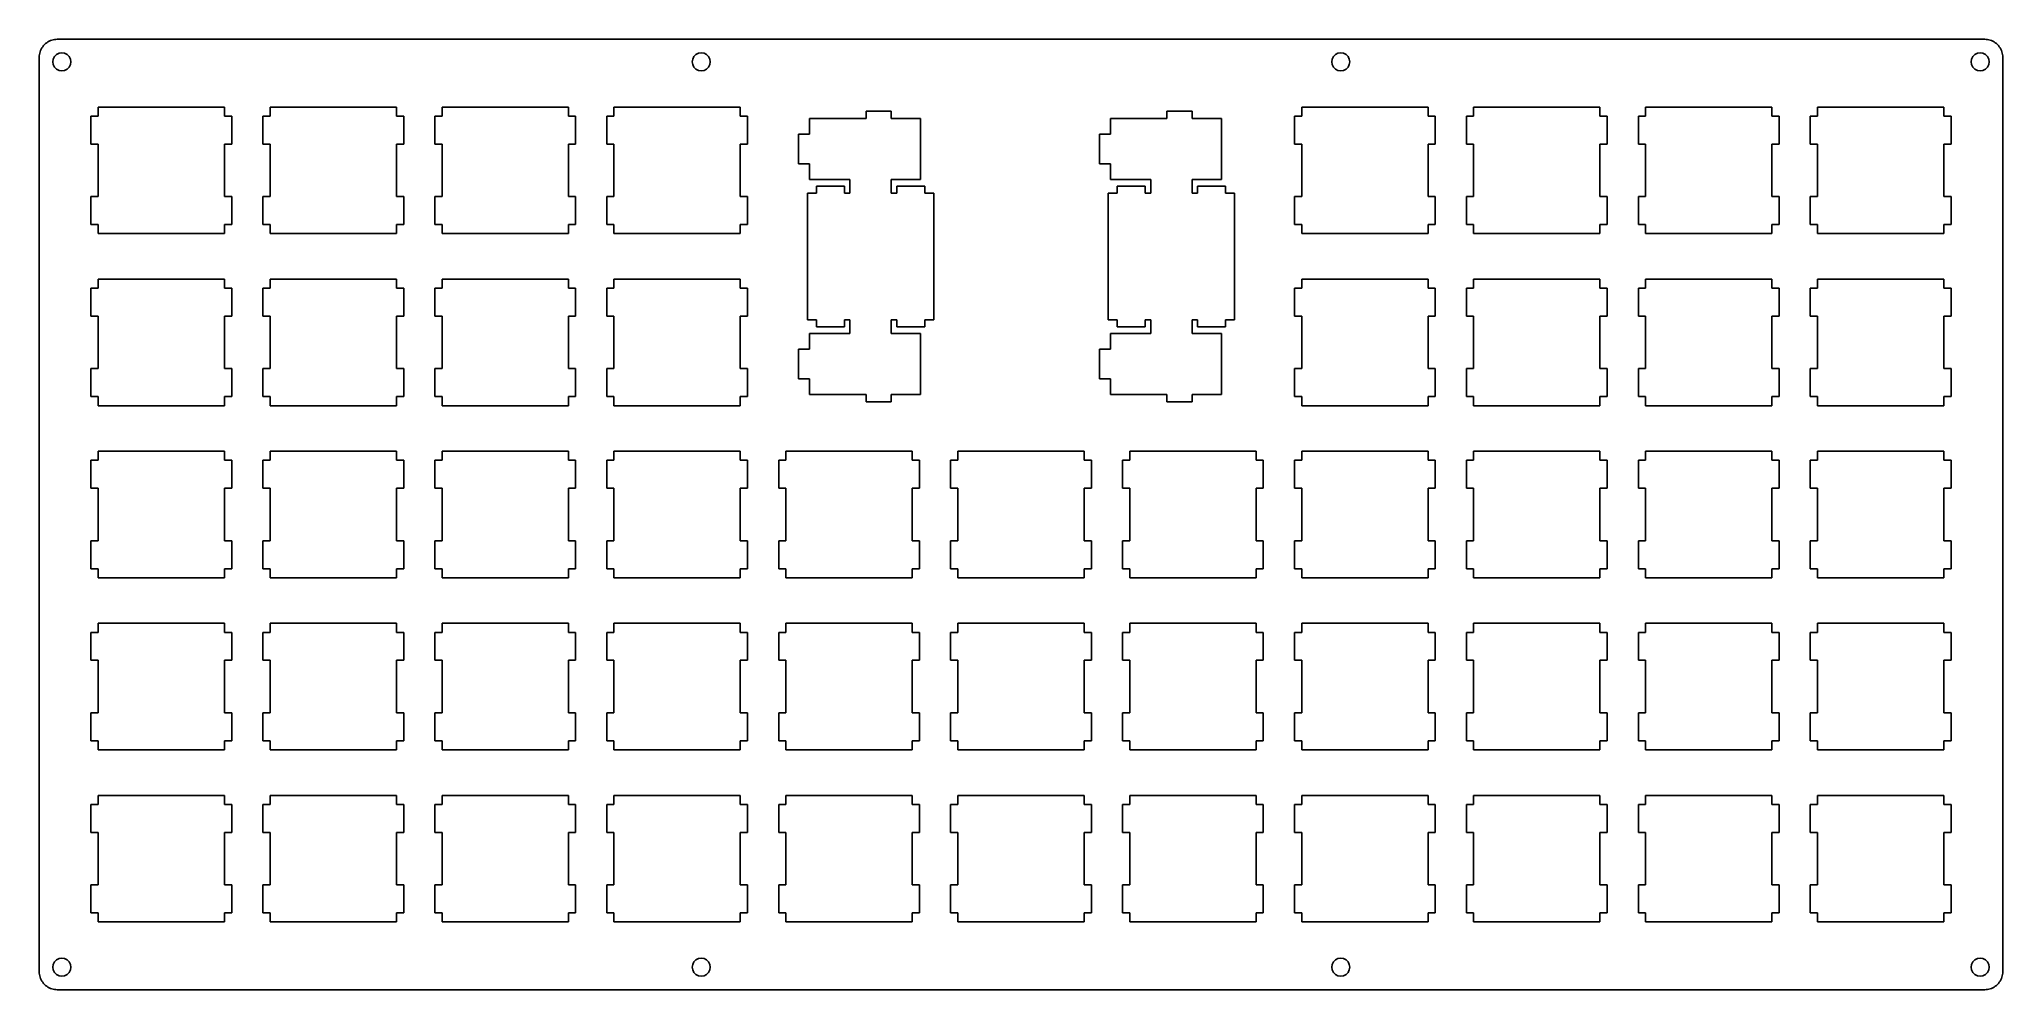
# Model space of a CAD drawing. Extents: x 0 to 218, y 0 to 105.
import ezdxf

# ---------------------------------------------------------------- set-up
doc = ezdxf.new("R2010")
doc.units = 0
doc.layers.get('0').update_dxf_attribs({"linetype": 'CONTINUOUS'})

msp = doc.modelspace()

# ---------------------------------------------------------------- linework, layer by layer
at = {"color": 0}
for p, q in [((0.31282, 104.293), (0.38999, 104.43)), ((0.38999, 104.43), (0.4768, 104.562)), ((0.4768, 104.562), (0.57464, 104.684)), ((0.57464, 104.684), (0.68075, 104.8)), ((0.68075, 104.8), (0.79651, 104.906)), ((0.79651, 104.906), (0.91915, 105.004)), ((0.91915, 105.004), (1.05006, 105.091)), ((1.05006, 105.091), (1.18787, 105.168)), ((1.18787, 105.168), (1.32981, 105.233)), ((1.32981, 105.233), (1.47588, 105.288)), ((1.47588, 105.288), (1.62884, 105.33)), ((1.62884, 105.33), (1.7818, 105.361)), ((1.7818, 105.361), (1.9389, 105.379)), ((1.9389, 105.379), (2.096, 105.385)), ((2.096, 105.385), (215.646, 105.385)), ((215.646, 105.385), (215.802, 105.379)), ((215.802, 105.379), (215.958, 105.361)), ((215.958, 105.361), (216.112, 105.33)), ((216.112, 105.33), (216.264, 105.288)), ((216.264, 105.288), (216.411, 105.233)), ((216.411, 105.233), (216.553, 105.168)), ((216.553, 105.168), (216.691, 105.091)), ((216.691, 105.091), (216.822, 105.004)), ((216.822, 105.004), (216.945, 104.906)), ((216.945, 104.906), (217.06, 104.8)), ((217.06, 104.8), (217.166, 104.684)), ((217.166, 104.684), (217.264, 104.562)), ((217.264, 104.562), (217.351, 104.43)), ((217.351, 104.43), (217.428, 104.293)), ((0.09508, 103.385), (0.10197, 103.542)), ((0.09508, 2.13458), (0.09508, 103.385)), ((0.10197, 103.542), (0.11989, 103.699)), ((0.11989, 103.699), (0.15021, 103.852)), ((0.15021, 103.852), (0.19293, 104.005)), ((0.19293, 104.005), (0.24805, 104.151)), ((0.24805, 104.151), (0.31282, 104.293)), ((1.644, 103.195), (1.59439, 102.886)), ((1.59439, 102.886), (1.644, 102.576)), ((1.78594, 103.473), (1.644, 103.195)), ((1.644, 102.576), (1.78594, 102.299)), ((2.0078, 103.695), (1.78594, 103.473)), ((1.78594, 102.299), (2.0078, 102.076)), ((2.28617, 103.837), (2.0078, 103.695)), ((2.59485, 103.885), (2.28617, 103.837)), ((2.90491, 103.837), (2.59485, 103.885)), ((3.18189, 103.695), (2.90491, 103.837)), ((3.40513, 103.473), (3.18189, 103.695)), ((3.18189, 102.076), (3.40513, 102.299)), ((3.54707, 103.195), (3.40513, 103.473)), ((3.40513, 102.299), (3.54707, 102.576)), ((3.5953, 102.886), (3.54707, 103.195)), ((3.54707, 102.576), (3.5953, 102.886)), ((72.4944, 103.195), (72.4447, 102.886)), ((72.4447, 102.886), (72.4944, 102.576)), ((72.6362, 103.473), (72.4944, 103.195)), ((72.4944, 102.576), (72.6362, 102.299)), ((72.8567, 103.695), (72.6362, 103.473)), ((72.6362, 102.299), (72.8567, 102.076)), ((73.1365, 103.837), (72.8567, 103.695)), ((73.4452, 103.885), (73.1365, 103.837)), ((73.7538, 103.837), (73.4452, 103.885)), ((74.0336, 103.695), (73.7538, 103.837)), ((74.2541, 103.473), (74.0336, 103.695)), ((74.0336, 102.076), (74.2541, 102.299)), ((74.3962, 103.195), (74.2541, 103.473)), ((74.2541, 102.299), (74.3962, 102.576)), ((74.4456, 102.886), (74.3962, 103.195)), ((74.3962, 102.576), (74.4456, 102.886)), ((143.345, 103.195), (143.295, 102.886)), ((143.295, 102.886), (143.345, 102.576)), ((143.487, 103.473), (143.345, 103.195)), ((143.345, 102.576), (143.487, 102.299)), ((143.707, 103.695), (143.487, 103.473)), ((143.487, 102.299), (143.707, 102.076)), ((143.987, 103.837), (143.707, 103.695)), ((144.296, 103.885), (143.987, 103.837)), ((144.604, 103.837), (144.296, 103.885)), ((144.883, 103.695), (144.604, 103.837)), ((145.105, 103.473), (144.883, 103.695)), ((144.883, 102.076), (145.105, 102.299)), ((145.247, 103.195), (145.105, 103.473)), ((145.105, 102.299), (145.247, 102.576)), ((145.295, 102.886), (145.247, 103.195)), ((145.247, 102.576), (145.295, 102.886)), ((214.194, 103.195), (214.147, 102.886)), ((214.147, 102.886), (214.194, 102.576)), ((214.336, 103.473), (214.194, 103.195)), ((214.194, 102.576), (214.336, 102.299)), ((214.559, 103.695), (214.336, 103.473)), ((214.336, 102.299), (214.559, 102.076)), ((214.836, 103.837), (214.559, 103.695)), ((215.146, 103.885), (214.836, 103.837)), ((215.455, 103.837), (215.146, 103.885)), ((215.733, 103.695), (215.455, 103.837)), ((215.955, 103.473), (215.733, 103.695)), ((215.733, 102.076), (215.955, 102.299)), ((216.097, 103.195), (215.955, 103.473)), ((215.955, 102.299), (216.097, 102.576)), ((216.147, 102.886), (216.097, 103.195)), ((216.097, 102.576), (216.147, 102.886)), ((217.428, 104.293), (217.493, 104.151)), ((217.493, 104.151), (217.548, 104.005)), ((217.548, 104.005), (217.591, 103.852)), ((217.591, 103.852), (217.621, 103.699)), ((217.621, 103.699), (217.639, 103.542)), ((217.639, 103.542), (217.646, 103.385)), ((217.646, 103.385), (217.646, 2.13458)), ((2.0078, 102.076), (2.28617, 101.933)), ((2.28617, 101.933), (2.59485, 101.885)), ((2.59485, 101.885), (2.90491, 101.933)), ((2.90491, 101.933), (3.18189, 102.076)), ((72.8567, 102.076), (73.1365, 101.933)), ((73.1365, 101.933), (73.4452, 101.885)), ((73.4452, 101.885), (73.7538, 101.933)), ((73.7538, 101.933), (74.0336, 102.076)), ((143.707, 102.076), (143.987, 101.933)), ((143.987, 101.933), (144.296, 101.885)), ((144.296, 101.885), (144.604, 101.933)), ((144.604, 101.933), (144.883, 102.076)), ((214.559, 102.076), (214.836, 101.933)), ((214.836, 101.933), (215.146, 101.885)), ((215.146, 101.885), (215.455, 101.933)), ((215.455, 101.933), (215.733, 102.076)), ((6.62009, 96.8608), (5.81946, 96.8608)), ((5.81946, 96.8608), (5.81946, 93.7602)), ((6.62009, 97.8613), (6.62009, 96.8608)), ((20.621, 97.8613), (6.62009, 97.8613)), ((20.621, 96.8608), (20.621, 97.8613)), ((21.4202, 96.8608), (20.621, 96.8608)), ((21.4202, 93.7602), (21.4202, 96.8608)), ((25.6701, 96.8608), (24.8708, 96.8608)), ((24.8708, 96.8608), (24.8708, 93.7602)), ((25.6701, 97.8613), (25.6701, 96.8608)), ((39.6709, 97.8613), (25.6701, 97.8613)), ((39.6709, 96.8608), (39.6709, 97.8613)), ((40.4703, 96.8608), (39.6709, 96.8608)), ((40.4703, 93.7602), (40.4703, 96.8608)), ((44.7202, 96.8608), (43.9208, 96.8608)), ((43.9208, 96.8608), (43.9208, 93.7602)), ((44.7202, 97.8613), (44.7202, 96.8608)), ((58.7209, 97.8613), (44.7202, 97.8613)), ((58.7209, 96.8608), (58.7209, 97.8613)), ((59.5203, 96.8608), (58.7209, 96.8608)), ((59.5203, 93.7602), (59.5203, 96.8608)), ((63.7702, 96.8608), (62.9708, 96.8608)), ((62.9708, 96.8608), (62.9708, 93.7602)), ((63.7702, 97.8613), (63.7702, 96.8608)), ((77.7709, 97.8613), (63.7702, 97.8613)), ((77.7709, 96.8608), (77.7709, 97.8613)), ((78.5703, 96.8608), (77.7709, 96.8608)), ((78.5703, 93.7602), (78.5703, 96.8608)), ((91.7014, 96.6114), (85.4315, 96.6114)), ((85.4315, 96.6114), (85.4315, 94.8863)), ((91.7014, 97.4355), (91.7014, 96.6114)), ((94.5018, 97.4355), (91.7014, 97.4355)), ((94.5018, 96.6114), (94.5018, 97.4355)), ((97.7318, 96.6114), (94.5018, 96.6114)), ((97.7318, 89.8606), (97.7318, 96.6114)), ((125.039, 96.6114), (118.769, 96.6114)), ((118.769, 96.6114), (118.769, 94.8863)), ((125.039, 97.4355), (125.039, 96.6114)), ((127.838, 97.4355), (125.039, 97.4355)), ((127.838, 96.6114), (127.838, 97.4355)), ((131.068, 96.6114), (127.838, 96.6114)), ((131.068, 89.8606), (131.068, 96.6114)), ((139.97, 96.8608), (139.171, 96.8608)), ((139.171, 96.8608), (139.171, 93.7602)), ((139.97, 97.8613), (139.97, 96.8608)), ((153.971, 97.8613), (139.97, 97.8613)), ((153.971, 96.8608), (153.971, 97.8613)), ((154.77, 96.8608), (153.971, 96.8608)), ((154.77, 93.7602), (154.77, 96.8608)), ((159.02, 96.8608), (158.221, 96.8608)), ((158.221, 96.8608), (158.221, 93.7602)), ((159.02, 97.8613), (159.02, 96.8608)), ((173.021, 97.8613), (159.02, 97.8613)), ((173.021, 96.8608), (173.021, 97.8613)), ((173.82, 96.8608), (173.021, 96.8608)), ((173.82, 93.7602), (173.82, 96.8608)), ((178.07, 96.8608), (177.271, 96.8608)), ((177.271, 96.8608), (177.271, 93.7602)), ((178.07, 97.8613), (178.07, 96.8608)), ((192.071, 97.8613), (178.07, 97.8613)), ((192.071, 96.8608), (192.071, 97.8613)), ((192.87, 96.8608), (192.071, 96.8608)), ((192.87, 93.7602), (192.87, 96.8608)), ((197.12, 96.8608), (196.321, 96.8608)), ((196.321, 96.8608), (196.321, 93.7602)), ((197.12, 97.8613), (197.12, 96.8608)), ((211.121, 97.8613), (197.12, 97.8613)), ((211.121, 96.8608), (211.121, 97.8613)), ((211.92, 96.8608), (211.121, 96.8608)), ((211.92, 93.7602), (211.92, 96.8608)), ((5.81946, 93.7602), (6.62009, 93.7602)), ((6.62009, 93.7602), (6.62009, 87.9616)), ((20.621, 87.9616), (20.621, 93.7602)), ((20.621, 93.7602), (21.4202, 93.7602)), ((24.8708, 93.7602), (25.6701, 93.7602)), ((25.6701, 93.7602), (25.6701, 87.9616)), ((39.6709, 87.9616), (39.6709, 93.7602)), ((39.6709, 93.7602), (40.4703, 93.7602)), ((43.9208, 93.7602), (44.7202, 93.7602)), ((44.7202, 93.7602), (44.7202, 87.9616)), ((58.7209, 87.9616), (58.7209, 93.7602)), ((58.7209, 93.7602), (59.5203, 93.7602)), ((62.9708, 93.7602), (63.7702, 93.7602)), ((63.7702, 93.7602), (63.7702, 87.9616)), ((77.7709, 87.9616), (77.7709, 93.7602)), ((77.7709, 93.7602), (78.5703, 93.7602)), ((85.4315, 94.8863), (84.2313, 94.8863)), ((84.2313, 94.8863), (84.2313, 91.5857)), ((118.769, 94.8863), (117.569, 94.8863)), ((117.569, 94.8863), (117.569, 91.5857)), ((139.171, 93.7602), (139.97, 93.7602)), ((139.97, 93.7602), (139.97, 87.9616)), ((153.971, 87.9616), (153.971, 93.7602)), ((153.971, 93.7602), (154.77, 93.7602)), ((158.221, 93.7602), (159.02, 93.7602)), ((159.02, 93.7602), (159.02, 87.9616)), ((173.021, 87.9616), (173.021, 93.7602)), ((173.021, 93.7602), (173.82, 93.7602)), ((177.271, 93.7602), (178.07, 93.7602)), ((178.07, 93.7602), (178.07, 87.9616)), ((192.071, 87.9616), (192.071, 93.7602)), ((192.071, 93.7602), (192.87, 93.7602)), ((196.321, 93.7602), (197.12, 93.7602)), ((197.12, 93.7602), (197.12, 87.9616)), ((211.121, 87.9616), (211.121, 93.7602)), ((211.121, 93.7602), (211.92, 93.7602)), ((84.2313, 91.5857), (85.4315, 91.5857)), ((85.4315, 91.5857), (85.4315, 89.8606)), ((117.569, 91.5857), (118.769, 91.5857)), ((118.769, 91.5857), (118.769, 89.8606)), ((85.4315, 89.8606), (89.9019, 89.8606)), ((89.9019, 89.8606), (89.9019, 88.3363)), ((94.5018, 88.3363), (94.5018, 89.8606)), ((94.5018, 89.8606), (97.7318, 89.8606)), ((118.769, 89.8606), (123.238, 89.8606)), ((123.238, 89.8606), (123.238, 88.3363)), ((127.838, 88.3363), (127.838, 89.8606)), ((127.838, 89.8606), (131.068, 89.8606)), ((6.62009, 87.9616), (5.81946, 87.9616)), ((5.81946, 87.9616), (5.81946, 84.8596)), ((21.4202, 87.9616), (20.621, 87.9616)), ((21.4202, 84.8596), (21.4202, 87.9616)), ((25.6701, 87.9616), (24.8708, 87.9616)), ((24.8708, 87.9616), (24.8708, 84.8596)), ((40.4703, 87.9616), (39.6709, 87.9616)), ((40.4703, 84.8596), (40.4703, 87.9616)), ((44.7202, 87.9616), (43.9208, 87.9616)), ((43.9208, 87.9616), (43.9208, 84.8596)), ((59.5203, 87.9616), (58.7209, 87.9616)), ((59.5203, 84.8596), (59.5203, 87.9616)), ((63.7702, 87.9616), (62.9708, 87.9616)), ((62.9708, 87.9616), (62.9708, 84.8596)), ((78.5703, 87.9616), (77.7709, 87.9616)), ((78.5703, 84.8596), (78.5703, 87.9616)), ((86.202, 88.3363), (85.2015, 88.3363)), ((85.2015, 88.3363), (85.2015, 74.3356)), ((89.3011, 89.1357), (86.202, 89.1357)), ((86.202, 89.1357), (86.202, 88.3363)), ((89.3011, 88.3363), (89.3011, 89.1357)), ((89.9019, 88.3363), (89.3011, 88.3363)), ((95.1011, 88.3363), (94.5018, 88.3363)), ((98.2017, 89.1357), (95.1011, 89.1357)), ((95.1011, 89.1357), (95.1011, 88.3363)), ((98.2017, 88.3363), (98.2017, 89.1357)), ((99.2008, 88.3363), (98.2017, 88.3363)), ((99.2008, 74.3356), (99.2008, 88.3363)), ((119.538, 88.3363), (118.539, 88.3363)), ((118.539, 88.3363), (118.539, 74.3356)), ((122.639, 89.1357), (119.538, 89.1357)), ((119.538, 89.1357), (119.538, 88.3363)), ((122.639, 88.3363), (122.639, 89.1357)), ((123.238, 88.3363), (122.639, 88.3363)), ((128.439, 88.3363), (127.838, 88.3363)), ((131.538, 89.1357), (128.439, 89.1357)), ((128.439, 89.1357), (128.439, 88.3363)), ((131.538, 88.3363), (131.538, 89.1357)), ((132.538, 88.3363), (131.538, 88.3363)), ((132.538, 74.3356), (132.538, 88.3363)), ((139.97, 87.9616), (139.171, 87.9616)), ((139.171, 87.9616), (139.171, 84.8596)), ((154.77, 87.9616), (153.971, 87.9616)), ((154.77, 84.8596), (154.77, 87.9616)), ((159.02, 87.9616), (158.221, 87.9616)), ((158.221, 87.9616), (158.221, 84.8596)), ((173.82, 87.9616), (173.021, 87.9616)), ((173.82, 84.8596), (173.82, 87.9616)), ((178.07, 87.9616), (177.271, 87.9616)), ((177.271, 87.9616), (177.271, 84.8596)), ((192.87, 87.9616), (192.071, 87.9616)), ((192.87, 84.8596), (192.87, 87.9616)), ((197.12, 87.9616), (196.321, 87.9616)), ((196.321, 87.9616), (196.321, 84.8596)), ((211.92, 87.9616), (211.121, 87.9616)), ((211.92, 84.8596), (211.92, 87.9616)), ((5.81946, 84.8596), (6.62009, 84.8596)), ((6.62009, 84.8596), (6.62009, 83.8606)), ((20.621, 83.8606), (20.621, 84.8596)), ((20.621, 84.8596), (21.4202, 84.8596)), ((24.8708, 84.8596), (25.6701, 84.8596)), ((25.6701, 84.8596), (25.6701, 83.8606)), ((39.6709, 83.8606), (39.6709, 84.8596)), ((39.6709, 84.8596), (40.4703, 84.8596)), ((43.9208, 84.8596), (44.7202, 84.8596)), ((44.7202, 84.8596), (44.7202, 83.8606)), ((58.7209, 83.8606), (58.7209, 84.8596)), ((58.7209, 84.8596), (59.5203, 84.8596)), ((62.9708, 84.8596), (63.7702, 84.8596)), ((63.7702, 84.8596), (63.7702, 83.8606)), ((77.7709, 83.8606), (77.7709, 84.8596)), ((77.7709, 84.8596), (78.5703, 84.8596)), ((139.171, 84.8596), (139.97, 84.8596)), ((139.97, 84.8596), (139.97, 83.8606)), ((153.971, 83.8606), (153.971, 84.8596)), ((153.971, 84.8596), (154.77, 84.8596)), ((158.221, 84.8596), (159.02, 84.8596)), ((159.02, 84.8596), (159.02, 83.8606)), ((173.021, 83.8606), (173.021, 84.8596)), ((173.021, 84.8596), (173.82, 84.8596)), ((177.271, 84.8596), (178.07, 84.8596)), ((178.07, 84.8596), (178.07, 83.8606)), ((192.071, 83.8606), (192.071, 84.8596)), ((192.071, 84.8596), (192.87, 84.8596)), ((196.321, 84.8596), (197.12, 84.8596)), ((197.12, 84.8596), (197.12, 83.8606)), ((211.121, 83.8606), (211.121, 84.8596)), ((211.121, 84.8596), (211.92, 84.8596)), ((6.62009, 83.8606), (20.621, 83.8606)), ((25.6701, 83.8606), (39.6709, 83.8606)), ((44.7202, 83.8606), (58.7209, 83.8606)), ((63.7702, 83.8606), (77.7709, 83.8606)), ((139.97, 83.8606), (153.971, 83.8606)), ((159.02, 83.8606), (173.021, 83.8606)), ((178.07, 83.8606), (192.071, 83.8606)), ((197.12, 83.8606), (211.121, 83.8606)), ((6.62009, 78.8098), (6.62009, 77.8097)), ((20.621, 78.8098), (6.62009, 78.8098)), ((20.621, 77.8097), (20.621, 78.8098)), ((25.6701, 78.8098), (25.6701, 77.8097)), ((39.6709, 78.8098), (25.6701, 78.8098)), ((39.6709, 77.8097), (39.6709, 78.8098)), ((44.7202, 78.8098), (44.7202, 77.8097)), ((58.7209, 78.8098), (44.7202, 78.8098)), ((58.7209, 77.8097), (58.7209, 78.8098)), ((63.7702, 78.8098), (63.7702, 77.8097)), ((77.7709, 78.8098), (63.7702, 78.8098)), ((77.7709, 77.8097), (77.7709, 78.8098)), ((139.97, 78.8098), (139.97, 77.8097)), ((153.971, 78.8098), (139.97, 78.8098)), ((153.971, 77.8097), (153.971, 78.8098)), ((159.02, 78.8098), (159.02, 77.8097)), ((173.021, 78.8098), (159.02, 78.8098)), ((173.021, 77.8097), (173.021, 78.8098)), ((178.07, 78.8098), (178.07, 77.8097)), ((192.071, 78.8098), (178.07, 78.8098)), ((192.071, 77.8097), (192.071, 78.8098)), ((197.12, 78.8098), (197.12, 77.8097)), ((211.121, 78.8098), (197.12, 78.8098)), ((211.121, 77.8097), (211.121, 78.8098)), ((6.62009, 77.8097), (5.81946, 77.8097)), ((5.81946, 77.8097), (5.81946, 74.7102)), ((21.4202, 77.8097), (20.621, 77.8097)), ((21.4202, 74.7102), (21.4202, 77.8097)), ((25.6701, 77.8097), (24.8708, 77.8097)), ((24.8708, 77.8097), (24.8708, 74.7102)), ((40.4703, 77.8097), (39.6709, 77.8097)), ((40.4703, 74.7102), (40.4703, 77.8097)), ((44.7202, 77.8097), (43.9208, 77.8097)), ((43.9208, 77.8097), (43.9208, 74.7102)), ((59.5203, 77.8097), (58.7209, 77.8097)), ((59.5203, 74.7102), (59.5203, 77.8097)), ((63.7702, 77.8097), (62.9708, 77.8097)), ((62.9708, 77.8097), (62.9708, 74.7102)), ((78.5703, 77.8097), (77.7709, 77.8097)), ((78.5703, 74.7102), (78.5703, 77.8097)), ((139.97, 77.8097), (139.171, 77.8097)), ((139.171, 77.8097), (139.171, 74.7102)), ((154.77, 77.8097), (153.971, 77.8097)), ((154.77, 74.7102), (154.77, 77.8097)), ((159.02, 77.8097), (158.221, 77.8097)), ((158.221, 77.8097), (158.221, 74.7102)), ((173.82, 77.8097), (173.021, 77.8097)), ((173.82, 74.7102), (173.82, 77.8097)), ((178.07, 77.8097), (177.271, 77.8097)), ((177.271, 77.8097), (177.271, 74.7102)), ((192.87, 77.8097), (192.071, 77.8097)), ((192.87, 74.7102), (192.87, 77.8097)), ((197.12, 77.8097), (196.321, 77.8097)), ((196.321, 77.8097), (196.321, 74.7102)), ((211.92, 77.8097), (211.121, 77.8097)), ((211.92, 74.7102), (211.92, 77.8097)), ((5.81946, 74.7102), (6.62009, 74.7102)), ((6.62009, 74.7102), (6.62009, 68.9102)), ((20.621, 68.9102), (20.621, 74.7102)), ((20.621, 74.7102), (21.4202, 74.7102)), ((24.8708, 74.7102), (25.6701, 74.7102)), ((25.6701, 74.7102), (25.6701, 68.9102)), ((39.6709, 68.9102), (39.6709, 74.7102)), ((39.6709, 74.7102), (40.4703, 74.7102)), ((43.9208, 74.7102), (44.7202, 74.7102)), ((44.7202, 74.7102), (44.7202, 68.9102)), ((58.7209, 68.9102), (58.7209, 74.7102)), ((58.7209, 74.7102), (59.5203, 74.7102)), ((62.9708, 74.7102), (63.7702, 74.7102)), ((63.7702, 74.7102), (63.7702, 68.9102)), ((77.7709, 68.9102), (77.7709, 74.7102)), ((77.7709, 74.7102), (78.5703, 74.7102)), ((85.2015, 74.3356), (86.202, 74.3356)), ((86.202, 74.3356), (86.202, 73.5348)), ((89.3011, 73.5348), (89.3011, 74.3356)), ((89.3011, 74.3356), (89.9019, 74.3356)), ((89.9019, 74.3356), (89.9019, 72.8116)), ((94.5018, 72.8116), (94.5018, 74.3356)), ((94.5018, 74.3356), (95.1011, 74.3356)), ((95.1011, 74.3356), (95.1011, 73.5348)), ((98.2017, 73.5348), (98.2017, 74.3356)), ((98.2017, 74.3356), (99.2008, 74.3356)), ((118.539, 74.3356), (119.538, 74.3356)), ((119.538, 74.3356), (119.538, 73.5362)), ((122.639, 73.5362), (122.639, 74.3356)), ((122.639, 74.3356), (123.238, 74.3356)), ((123.238, 74.3356), (123.238, 72.8116)), ((127.838, 72.8116), (127.838, 74.3356)), ((127.838, 74.3356), (128.439, 74.3356)), ((128.439, 74.3356), (128.439, 73.5362)), ((131.538, 73.5362), (131.538, 74.3356)), ((131.538, 74.3356), (132.538, 74.3356)), ((139.171, 74.7102), (139.97, 74.7102)), ((139.97, 74.7102), (139.97, 68.9102)), ((153.971, 68.9102), (153.971, 74.7102)), ((153.971, 74.7102), (154.77, 74.7102)), ((158.221, 74.7102), (159.02, 74.7102)), ((159.02, 74.7102), (159.02, 68.9102)), ((173.021, 68.9102), (173.021, 74.7102)), ((173.021, 74.7102), (173.82, 74.7102)), ((177.271, 74.7102), (178.07, 74.7102)), ((178.07, 74.7102), (178.07, 68.9102)), ((192.071, 68.9102), (192.071, 74.7102)), ((192.071, 74.7102), (192.87, 74.7102)), ((196.321, 74.7102), (197.12, 74.7102)), ((197.12, 74.7102), (197.12, 68.9102)), ((211.121, 68.9102), (211.121, 74.7102)), ((211.121, 74.7102), (211.92, 74.7102)), ((89.9019, 72.8116), (85.4315, 72.8116)), ((85.4315, 72.8116), (85.4315, 71.0861)), ((86.202, 73.5348), (89.3011, 73.5348)), ((97.7318, 72.8116), (94.5018, 72.8116)), ((95.1011, 73.5348), (98.2017, 73.5348)), ((97.7318, 66.0605), (97.7318, 72.8116)), ((123.238, 72.8116), (118.769, 72.8116)), ((118.769, 72.8116), (118.769, 71.0847)), ((119.538, 73.5362), (122.639, 73.5362)), ((131.068, 72.8116), (127.838, 72.8116)), ((128.439, 73.5362), (131.538, 73.5362)), ((131.068, 66.0605), (131.068, 72.8116)), ((85.4315, 71.0861), (84.2313, 71.0861)), ((84.2313, 71.0861), (84.2313, 67.7855)), ((118.769, 71.0847), (117.569, 71.0847)), ((117.569, 71.0847), (117.569, 67.7855)), ((6.62009, 68.9102), (5.81946, 68.9102)), ((5.81946, 68.9102), (5.81946, 65.8096)), ((21.4202, 68.9102), (20.621, 68.9102)), ((21.4202, 65.8096), (21.4202, 68.9102)), ((25.6701, 68.9102), (24.8708, 68.9102)), ((24.8708, 68.9102), (24.8708, 65.8096)), ((40.4703, 68.9102), (39.6709, 68.9102)), ((40.4703, 65.8096), (40.4703, 68.9102)), ((44.7202, 68.9102), (43.9208, 68.9102)), ((43.9208, 68.9102), (43.9208, 65.8096)), ((59.5203, 68.9102), (58.7209, 68.9102)), ((59.5203, 65.8096), (59.5203, 68.9102)), ((63.7702, 68.9102), (62.9708, 68.9102)), ((62.9708, 68.9102), (62.9708, 65.8096)), ((78.5703, 68.9102), (77.7709, 68.9102)), ((78.5703, 65.8096), (78.5703, 68.9102)), ((84.2313, 67.7855), (85.4315, 67.7855)), ((85.4315, 67.7855), (85.4315, 66.0605)), ((117.569, 67.7855), (118.769, 67.7855)), ((118.769, 67.7855), (118.769, 66.0605)), ((139.97, 68.9102), (139.171, 68.9102)), ((139.171, 68.9102), (139.171, 65.8096)), ((154.77, 68.9102), (153.971, 68.9102)), ((154.77, 65.8096), (154.77, 68.9102)), ((159.02, 68.9102), (158.221, 68.9102)), ((158.221, 68.9102), (158.221, 65.8096)), ((173.82, 68.9102), (173.021, 68.9102)), ((173.82, 65.8096), (173.82, 68.9102)), ((178.07, 68.9102), (177.271, 68.9102)), ((177.271, 68.9102), (177.271, 65.8096)), ((192.87, 68.9102), (192.071, 68.9102)), ((192.87, 65.8096), (192.87, 68.9102)), ((197.12, 68.9102), (196.321, 68.9102)), ((196.321, 68.9102), (196.321, 65.8096)), ((211.92, 68.9102), (211.121, 68.9102)), ((211.92, 65.8096), (211.92, 68.9102)), ((5.81946, 65.8096), (6.62009, 65.8096)), ((6.62009, 65.8096), (6.62009, 64.8106)), ((20.621, 64.8106), (20.621, 65.8096)), ((20.621, 65.8096), (21.4202, 65.8096)), ((24.8708, 65.8096), (25.6701, 65.8096)), ((25.6701, 65.8096), (25.6701, 64.8106)), ((39.6709, 64.8106), (39.6709, 65.8096)), ((39.6709, 65.8096), (40.4703, 65.8096)), ((43.9208, 65.8096), (44.7202, 65.8096)), ((44.7202, 65.8096), (44.7202, 64.8106)), ((58.7209, 64.8106), (58.7209, 65.8096)), ((58.7209, 65.8096), (59.5203, 65.8096)), ((62.9708, 65.8096), (63.7702, 65.8096)), ((63.7702, 65.8096), (63.7702, 64.8106)), ((77.7709, 64.8106), (77.7709, 65.8096)), ((77.7709, 65.8096), (78.5703, 65.8096)), ((85.4315, 66.0605), (91.7014, 66.0605)), ((91.7014, 66.0605), (91.7014, 65.2364)), ((94.5018, 65.2364), (94.5018, 66.0605)), ((94.5018, 66.0605), (97.7318, 66.0605)), ((118.769, 66.0605), (125.039, 66.0605)), ((125.039, 66.0605), (125.039, 65.235)), ((127.838, 65.235), (127.838, 66.0605)), ((127.838, 66.0605), (131.068, 66.0605)), ((139.171, 65.8096), (139.97, 65.8096)), ((139.97, 65.8096), (139.97, 64.8106)), ((153.971, 64.8106), (153.971, 65.8096)), ((153.971, 65.8096), (154.77, 65.8096)), ((158.221, 65.8096), (159.02, 65.8096)), ((159.02, 65.8096), (159.02, 64.8106)), ((173.021, 64.8106), (173.021, 65.8096)), ((173.021, 65.8096), (173.82, 65.8096)), ((177.271, 65.8096), (178.07, 65.8096)), ((178.07, 65.8096), (178.07, 64.8106)), ((192.071, 64.8106), (192.071, 65.8096)), ((192.071, 65.8096), (192.87, 65.8096)), ((196.321, 65.8096), (197.12, 65.8096)), ((197.12, 65.8096), (197.12, 64.8106)), ((211.121, 64.8106), (211.121, 65.8096)), ((211.121, 65.8096), (211.92, 65.8096)), ((6.62009, 64.8106), (20.621, 64.8106)), ((25.6701, 64.8106), (39.6709, 64.8106)), ((44.7202, 64.8106), (58.7209, 64.8106)), ((63.7702, 64.8106), (77.7709, 64.8106)), ((91.7014, 65.2364), (94.5018, 65.2364)), ((125.039, 65.235), (127.838, 65.235)), ((139.97, 64.8106), (153.971, 64.8106)), ((159.02, 64.8106), (173.021, 64.8106)), ((178.07, 64.8106), (192.071, 64.8106)), ((197.12, 64.8106), (211.121, 64.8106)), ((6.62009, 58.7597), (5.81946, 58.7597)), ((5.81946, 58.7597), (5.81946, 55.6602)), ((6.62009, 59.7598), (6.62009, 58.7597)), ((20.621, 59.7598), (6.62009, 59.7598)), ((20.621, 58.7597), (20.621, 59.7598)), ((21.4202, 58.7597), (20.621, 58.7597)), ((21.4202, 55.6602), (21.4202, 58.7597)), ((25.6701, 58.7597), (24.8708, 58.7597)), ((24.8708, 58.7597), (24.8708, 55.6602)), ((25.6701, 59.7598), (25.6701, 58.7597)), ((39.6709, 59.7598), (25.6701, 59.7598)), ((39.6709, 58.7597), (39.6709, 59.7598)), ((40.4703, 58.7597), (39.6709, 58.7597)), ((40.4703, 55.6602), (40.4703, 58.7597)), ((44.7202, 58.7597), (43.9208, 58.7597)), ((43.9208, 58.7597), (43.9208, 55.6602)), ((44.7202, 59.7598), (44.7202, 58.7597)), ((58.7209, 59.7598), (44.7202, 59.7598)), ((58.7209, 58.7597), (58.7209, 59.7598)), ((59.5203, 58.7597), (58.7209, 58.7597)), ((59.5203, 55.6602), (59.5203, 58.7597)), ((63.7702, 58.7597), (62.9708, 58.7597)), ((62.9708, 58.7597), (62.9708, 55.6602)), ((63.7702, 59.7598), (63.7702, 58.7597)), ((77.7709, 59.7598), (63.7702, 59.7598)), ((77.7709, 58.7597), (77.7709, 59.7598)), ((78.5703, 58.7597), (77.7709, 58.7597)), ((78.5703, 55.6602), (78.5703, 58.7597)), ((82.8202, 58.7597), (82.0208, 58.7597)), ((82.0208, 58.7597), (82.0208, 55.6602)), ((82.8202, 59.7598), (82.8202, 58.7597)), ((96.8209, 59.7598), (82.8202, 59.7598)), ((96.8209, 58.7597), (96.8209, 59.7598)), ((97.6189, 58.7597), (96.8209, 58.7597)), ((97.6189, 55.6602), (97.6189, 58.7597)), ((101.87, 58.7597), (101.071, 58.7597)), ((101.071, 58.7597), (101.071, 55.6602)), ((101.87, 59.7598), (101.87, 58.7597)), ((115.87, 59.7598), (101.87, 59.7598)), ((115.87, 58.7597), (115.87, 59.7598)), ((116.669, 58.7597), (115.87, 58.7597)), ((116.669, 55.6602), (116.669, 58.7597)), ((120.92, 58.7597), (120.119, 58.7597)), ((120.119, 58.7597), (120.119, 55.6602)), ((120.92, 59.7598), (120.92, 58.7597)), ((134.921, 59.7598), (120.92, 59.7598)), ((134.921, 58.7597), (134.921, 59.7598)), ((135.72, 58.7597), (134.921, 58.7597)), ((135.72, 55.6602), (135.72, 58.7597)), ((139.97, 58.7597), (139.171, 58.7597)), ((139.171, 58.7597), (139.171, 55.6602)), ((139.97, 59.7598), (139.97, 58.7597)), ((153.971, 59.7598), (139.97, 59.7598)), ((153.971, 58.7597), (153.971, 59.7598)), ((154.77, 58.7597), (153.971, 58.7597)), ((154.77, 55.6602), (154.77, 58.7597)), ((159.02, 58.7597), (158.221, 58.7597)), ((158.221, 58.7597), (158.221, 55.6602)), ((159.02, 59.7598), (159.02, 58.7597)), ((173.021, 59.7598), (159.02, 59.7598)), ((173.021, 58.7597), (173.021, 59.7598)), ((173.82, 58.7597), (173.021, 58.7597)), ((173.82, 55.6602), (173.82, 58.7597)), ((178.07, 58.7597), (177.271, 58.7597)), ((177.271, 58.7597), (177.271, 55.6602)), ((178.07, 59.7598), (178.07, 58.7597)), ((192.071, 59.7598), (178.07, 59.7598)), ((192.071, 58.7597), (192.071, 59.7598)), ((192.87, 58.7597), (192.071, 58.7597)), ((192.87, 55.6602), (192.87, 58.7597)), ((197.12, 58.7597), (196.321, 58.7597)), ((196.321, 58.7597), (196.321, 55.6602)), ((197.12, 59.7598), (197.12, 58.7597)), ((211.121, 59.7598), (197.12, 59.7598)), ((211.121, 58.7597), (211.121, 59.7598)), ((211.92, 58.7597), (211.121, 58.7597)), ((211.92, 55.6602), (211.92, 58.7597)), ((5.81946, 55.6602), (6.62009, 55.6602)), ((6.62009, 55.6602), (6.62009, 49.8602)), ((20.621, 49.8602), (20.621, 55.6602)), ((20.621, 55.6602), (21.4202, 55.6602)), ((24.8708, 55.6602), (25.6701, 55.6602)), ((25.6701, 55.6602), (25.6701, 49.8602)), ((39.6709, 49.8602), (39.6709, 55.6602)), ((39.6709, 55.6602), (40.4703, 55.6602)), ((43.9208, 55.6602), (44.7202, 55.6602)), ((44.7202, 55.6602), (44.7202, 49.8602)), ((58.7209, 49.8602), (58.7209, 55.6602)), ((58.7209, 55.6602), (59.5203, 55.6602)), ((62.9708, 55.6602), (63.7702, 55.6602)), ((63.7702, 55.6602), (63.7702, 49.8602)), ((77.7709, 49.8602), (77.7709, 55.6602)), ((77.7709, 55.6602), (78.5703, 55.6602)), ((82.0208, 55.6602), (82.8202, 55.6602)), ((82.8202, 55.6602), (82.8202, 49.8602)), ((96.8209, 49.8602), (96.8209, 55.6602)), ((96.8209, 55.6602), (97.6189, 55.6602)), ((101.071, 55.6602), (101.87, 55.6602)), ((101.87, 55.6602), (101.87, 49.8602)), ((115.87, 49.8602), (115.87, 55.6602)), ((115.87, 55.6602), (116.669, 55.6602)), ((120.119, 55.6602), (120.92, 55.6602)), ((120.92, 55.6602), (120.92, 49.8602)), ((134.921, 49.8602), (134.921, 55.6602)), ((134.921, 55.6602), (135.72, 55.6602)), ((139.171, 55.6602), (139.97, 55.6602)), ((139.97, 55.6602), (139.97, 49.8602)), ((153.971, 49.8602), (153.971, 55.6602)), ((153.971, 55.6602), (154.77, 55.6602)), ((158.221, 55.6602), (159.02, 55.6602)), ((159.02, 55.6602), (159.02, 49.8602)), ((173.021, 49.8602), (173.021, 55.6602)), ((173.021, 55.6602), (173.82, 55.6602)), ((177.271, 55.6602), (178.07, 55.6602)), ((178.07, 55.6602), (178.07, 49.8602)), ((192.071, 49.8602), (192.071, 55.6602)), ((192.071, 55.6602), (192.87, 55.6602)), ((196.321, 55.6602), (197.12, 55.6602)), ((197.12, 55.6602), (197.12, 49.8602)), ((211.121, 49.8602), (211.121, 55.6602)), ((211.121, 55.6602), (211.92, 55.6602)), ((6.62009, 49.8602), (5.81946, 49.8602)), ((5.81946, 49.8602), (5.81946, 46.7596)), ((21.4202, 49.8602), (20.621, 49.8602)), ((21.4202, 46.7596), (21.4202, 49.8602)), ((25.6701, 49.8602), (24.8708, 49.8602)), ((24.8708, 49.8602), (24.8708, 46.7596)), ((40.4703, 49.8602), (39.6709, 49.8602)), ((40.4703, 46.7596), (40.4703, 49.8602)), ((44.7202, 49.8602), (43.9208, 49.8602)), ((43.9208, 49.8602), (43.9208, 46.7596)), ((59.5203, 49.8602), (58.7209, 49.8602)), ((59.5203, 46.7596), (59.5203, 49.8602)), ((63.7702, 49.8602), (62.9708, 49.8602)), ((62.9708, 49.8602), (62.9708, 46.7596)), ((78.5703, 49.8602), (77.7709, 49.8602)), ((78.5703, 46.7596), (78.5703, 49.8602)), ((82.8202, 49.8602), (82.0208, 49.8602)), ((82.0208, 49.8602), (82.0208, 46.7596)), ((97.6189, 49.8602), (96.8209, 49.8602)), ((97.6189, 46.7596), (97.6189, 49.8602)), ((101.87, 49.8602), (101.071, 49.8602)), ((101.071, 49.8602), (101.071, 46.7596)), ((116.669, 49.8602), (115.87, 49.8602)), ((116.669, 46.7596), (116.669, 49.8602)), ((120.92, 49.8602), (120.119, 49.8602)), ((120.119, 49.8602), (120.119, 46.7596)), ((135.72, 49.8602), (134.921, 49.8602)), ((135.72, 46.7596), (135.72, 49.8602)), ((139.97, 49.8602), (139.171, 49.8602)), ((139.171, 49.8602), (139.171, 46.7596)), ((154.77, 49.8602), (153.971, 49.8602)), ((154.77, 46.7596), (154.77, 49.8602)), ((159.02, 49.8602), (158.221, 49.8602)), ((158.221, 49.8602), (158.221, 46.7596)), ((173.82, 49.8602), (173.021, 49.8602)), ((173.82, 46.7596), (173.82, 49.8602)), ((178.07, 49.8602), (177.271, 49.8602)), ((177.271, 49.8602), (177.271, 46.7596)), ((192.87, 49.8602), (192.071, 49.8602)), ((192.87, 46.7596), (192.87, 49.8602)), ((197.12, 49.8602), (196.321, 49.8602)), ((196.321, 49.8602), (196.321, 46.7596)), ((211.92, 49.8602), (211.121, 49.8602)), ((211.92, 46.7596), (211.92, 49.8602)), ((5.81946, 46.7596), (6.62009, 46.7596)), ((6.62009, 46.7596), (6.62009, 45.7606)), ((6.62009, 45.7606), (20.621, 45.7606)), ((20.621, 45.7606), (20.621, 46.7596)), ((20.621, 46.7596), (21.4202, 46.7596)), ((24.8708, 46.7596), (25.6701, 46.7596)), ((25.6701, 46.7596), (25.6701, 45.7606)), ((25.6701, 45.7606), (39.6709, 45.7606)), ((39.6709, 45.7606), (39.6709, 46.7596)), ((39.6709, 46.7596), (40.4703, 46.7596)), ((43.9208, 46.7596), (44.7202, 46.7596)), ((44.7202, 46.7596), (44.7202, 45.7606)), ((44.7202, 45.7606), (58.7209, 45.7606)), ((58.7209, 45.7606), (58.7209, 46.7596)), ((58.7209, 46.7596), (59.5203, 46.7596)), ((62.9708, 46.7596), (63.7702, 46.7596)), ((63.7702, 46.7596), (63.7702, 45.7606)), ((63.7702, 45.7606), (77.7709, 45.7606)), ((77.7709, 45.7606), (77.7709, 46.7596)), ((77.7709, 46.7596), (78.5703, 46.7596)), ((82.0208, 46.7596), (82.8202, 46.7596)), ((82.8202, 46.7596), (82.8202, 45.7606)), ((82.8202, 45.7606), (96.8209, 45.7606)), ((96.8209, 45.7606), (96.8209, 46.7596)), ((96.8209, 46.7596), (97.6189, 46.7596)), ((101.071, 46.7596), (101.87, 46.7596)), ((101.87, 46.7596), (101.87, 45.7606)), ((101.87, 45.7606), (115.87, 45.7606)), ((115.87, 45.7606), (115.87, 46.7596)), ((115.87, 46.7596), (116.669, 46.7596)), ((120.119, 46.7596), (120.92, 46.7596)), ((120.92, 46.7596), (120.92, 45.7606)), ((120.92, 45.7606), (134.921, 45.7606)), ((134.921, 45.7606), (134.921, 46.7596)), ((134.921, 46.7596), (135.72, 46.7596)), ((139.171, 46.7596), (139.97, 46.7596)), ((139.97, 46.7596), (139.97, 45.7606)), ((139.97, 45.7606), (153.971, 45.7606)), ((153.971, 45.7606), (153.971, 46.7596)), ((153.971, 46.7596), (154.77, 46.7596)), ((158.221, 46.7596), (159.02, 46.7596)), ((159.02, 46.7596), (159.02, 45.7606)), ((159.02, 45.7606), (173.021, 45.7606)), ((173.021, 45.7606), (173.021, 46.7596)), ((173.021, 46.7596), (173.82, 46.7596)), ((177.271, 46.7596), (178.07, 46.7596)), ((178.07, 46.7596), (178.07, 45.7606)), ((178.07, 45.7606), (192.071, 45.7606)), ((192.071, 45.7606), (192.071, 46.7596)), ((192.071, 46.7596), (192.87, 46.7596)), ((196.321, 46.7596), (197.12, 46.7596)), ((197.12, 46.7596), (197.12, 45.7606)), ((197.12, 45.7606), (211.121, 45.7606)), ((211.121, 45.7606), (211.121, 46.7596)), ((211.121, 46.7596), (211.92, 46.7596)), ((6.62009, 39.7097), (5.81946, 39.7097)), ((5.81946, 39.7097), (5.81946, 36.6116)), ((6.62009, 40.7099), (6.62009, 39.7097)), ((20.621, 40.7099), (6.62009, 40.7099)), ((20.621, 39.7097), (20.621, 40.7099)), ((21.4202, 39.7097), (20.621, 39.7097)), ((21.4202, 36.6116), (21.4202, 39.7097)), ((25.6701, 39.7097), (24.8708, 39.7097)), ((24.8708, 39.7097), (24.8708, 36.6116)), ((25.6701, 40.7099), (25.6701, 39.7097)), ((39.6709, 40.7099), (25.6701, 40.7099)), ((39.6709, 39.7097), (39.6709, 40.7099)), ((40.4703, 39.7097), (39.6709, 39.7097)), ((40.4703, 36.6116), (40.4703, 39.7097)), ((44.7202, 39.7097), (43.9208, 39.7097)), ((43.9208, 39.7097), (43.9208, 36.6116)), ((44.7202, 40.7099), (44.7202, 39.7097)), ((58.7209, 40.7099), (44.7202, 40.7099)), ((58.7209, 39.7097), (58.7209, 40.7099)), ((59.5203, 39.7097), (58.7209, 39.7097)), ((59.5203, 36.6116), (59.5203, 39.7097)), ((63.7702, 39.7097), (62.9708, 39.7097)), ((62.9708, 39.7097), (62.9708, 36.6116)), ((63.7702, 40.7099), (63.7702, 39.7097)), ((77.7709, 40.7099), (63.7702, 40.7099)), ((77.7709, 39.7097), (77.7709, 40.7099)), ((78.5703, 39.7097), (77.7709, 39.7097)), ((78.5703, 36.6116), (78.5703, 39.7097)), ((82.8202, 39.7097), (82.0208, 39.7097)), ((82.0208, 39.7097), (82.0208, 36.6116)), ((82.8202, 40.7099), (82.8202, 39.7097)), ((96.8209, 40.7099), (82.8202, 40.7099)), ((96.8209, 39.7097), (96.8209, 40.7099)), ((97.6189, 39.7097), (96.8209, 39.7097)), ((97.6189, 36.6116), (97.6189, 39.7097)), ((101.87, 39.7097), (101.071, 39.7097)), ((101.071, 39.7097), (101.071, 36.6116)), ((101.87, 40.7099), (101.87, 39.7097)), ((115.87, 40.7099), (101.87, 40.7099)), ((115.87, 39.7097), (115.87, 40.7099)), ((116.669, 39.7097), (115.87, 39.7097)), ((116.669, 36.6116), (116.669, 39.7097)), ((120.92, 39.7097), (120.119, 39.7097)), ((120.119, 39.7097), (120.119, 36.6116)), ((120.92, 40.7099), (120.92, 39.7097)), ((134.921, 40.7099), (120.92, 40.7099)), ((134.921, 39.7097), (134.921, 40.7099)), ((135.72, 39.7097), (134.921, 39.7097)), ((135.72, 36.6116), (135.72, 39.7097)), ((139.97, 39.7097), (139.171, 39.7097)), ((139.171, 39.7097), (139.171, 36.6116)), ((139.97, 40.7099), (139.97, 39.7097)), ((153.971, 40.7099), (139.97, 40.7099)), ((153.971, 39.7097), (153.971, 40.7099)), ((154.77, 39.7097), (153.971, 39.7097)), ((154.77, 36.6116), (154.77, 39.7097)), ((159.02, 39.7097), (158.221, 39.7097)), ((158.221, 39.7097), (158.221, 36.6116)), ((159.02, 40.7099), (159.02, 39.7097)), ((173.021, 40.7099), (159.02, 40.7099)), ((173.021, 39.7097), (173.021, 40.7099)), ((173.82, 39.7097), (173.021, 39.7097)), ((173.82, 36.6116), (173.82, 39.7097)), ((178.07, 39.7097), (177.271, 39.7097)), ((177.271, 39.7097), (177.271, 36.6116)), ((178.07, 40.7099), (178.07, 39.7097)), ((192.071, 40.7099), (178.07, 40.7099)), ((192.071, 39.7097), (192.071, 40.7099)), ((192.87, 39.7097), (192.071, 39.7097)), ((192.87, 36.6116), (192.87, 39.7097)), ((197.12, 39.7097), (196.321, 39.7097)), ((196.321, 39.7097), (196.321, 36.6116)), ((197.12, 40.7099), (197.12, 39.7097)), ((211.121, 40.7099), (197.12, 40.7099)), ((211.121, 39.7097), (211.121, 40.7099)), ((211.92, 39.7097), (211.121, 39.7097)), ((211.92, 36.6116), (211.92, 39.7097)), ((5.81946, 36.6116), (6.62009, 36.6116)), ((6.62009, 36.6116), (6.62009, 30.8102)), ((20.621, 30.8102), (20.621, 36.6116)), ((20.621, 36.6116), (21.4202, 36.6116)), ((24.8708, 36.6116), (25.6701, 36.6116)), ((25.6701, 36.6116), (25.6701, 30.8102)), ((39.6709, 30.8102), (39.6709, 36.6116)), ((39.6709, 36.6116), (40.4703, 36.6116)), ((43.9208, 36.6116), (44.7202, 36.6116)), ((44.7202, 36.6116), (44.7202, 30.8102)), ((58.7209, 30.8102), (58.7209, 36.6116)), ((58.7209, 36.6116), (59.5203, 36.6116)), ((62.9708, 36.6116), (63.7702, 36.6116)), ((63.7702, 36.6116), (63.7702, 30.8102)), ((77.7709, 30.8102), (77.7709, 36.6116)), ((77.7709, 36.6116), (78.5703, 36.6116)), ((82.0208, 36.6116), (82.8202, 36.6116)), ((82.8202, 36.6116), (82.8202, 30.8102)), ((96.8209, 30.8102), (96.8209, 36.6116)), ((96.8209, 36.6116), (97.6189, 36.6116)), ((101.071, 36.6116), (101.87, 36.6116)), ((101.87, 36.6116), (101.87, 30.8102)), ((115.87, 30.8102), (115.87, 36.6116)), ((115.87, 36.6116), (116.669, 36.6116)), ((120.119, 36.6116), (120.92, 36.6116)), ((120.92, 36.6116), (120.92, 30.8102)), ((134.921, 30.8102), (134.921, 36.6116)), ((134.921, 36.6116), (135.72, 36.6116)), ((139.171, 36.6116), (139.97, 36.6116)), ((139.97, 36.6116), (139.97, 30.8102)), ((153.971, 30.8102), (153.971, 36.6116)), ((153.971, 36.6116), (154.77, 36.6116)), ((158.221, 36.6116), (159.02, 36.6116)), ((159.02, 36.6116), (159.02, 30.8102)), ((173.021, 30.8102), (173.021, 36.6116)), ((173.021, 36.6116), (173.82, 36.6116)), ((177.271, 36.6116), (178.07, 36.6116)), ((178.07, 36.6116), (178.07, 30.8102)), ((192.071, 30.8102), (192.071, 36.6116)), ((192.071, 36.6116), (192.87, 36.6116)), ((196.321, 36.6116), (197.12, 36.6116)), ((197.12, 36.6116), (197.12, 30.8102)), ((211.121, 30.8102), (211.121, 36.6116)), ((211.121, 36.6116), (211.92, 36.6116)), ((6.62009, 30.8102), (5.81946, 30.8102)), ((5.81946, 30.8102), (5.81946, 27.7096)), ((21.4202, 30.8102), (20.621, 30.8102)), ((21.4202, 27.7096), (21.4202, 30.8102)), ((25.6701, 30.8102), (24.8708, 30.8102)), ((24.8708, 30.8102), (24.8708, 27.7096)), ((40.4703, 30.8102), (39.6709, 30.8102)), ((40.4703, 27.7096), (40.4703, 30.8102)), ((44.7202, 30.8102), (43.9208, 30.8102)), ((43.9208, 30.8102), (43.9208, 27.7096)), ((59.5203, 30.8102), (58.7209, 30.8102)), ((59.5203, 27.7096), (59.5203, 30.8102)), ((63.7702, 30.8102), (62.9708, 30.8102)), ((62.9708, 30.8102), (62.9708, 27.7096)), ((78.5703, 30.8102), (77.7709, 30.8102)), ((78.5703, 27.7096), (78.5703, 30.8102)), ((82.8202, 30.8102), (82.0208, 30.8102)), ((82.0208, 30.8102), (82.0208, 27.7096)), ((97.6189, 30.8102), (96.8209, 30.8102)), ((97.6189, 27.7096), (97.6189, 30.8102)), ((101.87, 30.8102), (101.071, 30.8102)), ((101.071, 30.8102), (101.071, 27.7096)), ((116.669, 30.8102), (115.87, 30.8102)), ((116.669, 27.7096), (116.669, 30.8102)), ((120.92, 30.8102), (120.119, 30.8102)), ((120.119, 30.8102), (120.119, 27.7096)), ((135.72, 30.8102), (134.921, 30.8102)), ((135.72, 27.7096), (135.72, 30.8102)), ((139.97, 30.8102), (139.171, 30.8102)), ((139.171, 30.8102), (139.171, 27.7096)), ((154.77, 30.8102), (153.971, 30.8102)), ((154.77, 27.7096), (154.77, 30.8102)), ((159.02, 30.8102), (158.221, 30.8102)), ((158.221, 30.8102), (158.221, 27.7096)), ((173.82, 30.8102), (173.021, 30.8102)), ((173.82, 27.7096), (173.82, 30.8102)), ((178.07, 30.8102), (177.271, 30.8102)), ((177.271, 30.8102), (177.271, 27.7096)), ((192.87, 30.8102), (192.071, 30.8102)), ((192.87, 27.7096), (192.87, 30.8102)), ((197.12, 30.8102), (196.321, 30.8102)), ((196.321, 30.8102), (196.321, 27.7096)), ((211.92, 30.8102), (211.121, 30.8102)), ((211.92, 27.7096), (211.92, 30.8102)), ((5.81946, 27.7096), (6.62009, 27.7096)), ((6.62009, 27.7096), (6.62009, 26.7105)), ((6.62009, 26.7105), (20.621, 26.7105)), ((20.621, 26.7105), (20.621, 27.7096)), ((20.621, 27.7096), (21.4202, 27.7096)), ((24.8708, 27.7096), (25.6701, 27.7096)), ((25.6701, 27.7096), (25.6701, 26.7105)), ((25.6701, 26.7105), (39.6709, 26.7105)), ((39.6709, 26.7105), (39.6709, 27.7096)), ((39.6709, 27.7096), (40.4703, 27.7096)), ((43.9208, 27.7096), (44.7202, 27.7096)), ((44.7202, 27.7096), (44.7202, 26.7105)), ((44.7202, 26.7105), (58.7209, 26.7105)), ((58.7209, 26.7105), (58.7209, 27.7096)), ((58.7209, 27.7096), (59.5203, 27.7096)), ((62.9708, 27.7096), (63.7702, 27.7096)), ((63.7702, 27.7096), (63.7702, 26.7105)), ((63.7702, 26.7105), (77.7709, 26.7105)), ((77.7709, 26.7105), (77.7709, 27.7096)), ((77.7709, 27.7096), (78.5703, 27.7096)), ((82.0208, 27.7096), (82.8202, 27.7096)), ((82.8202, 27.7096), (82.8202, 26.7105)), ((82.8202, 26.7105), (96.8209, 26.7105)), ((96.8209, 26.7105), (96.8209, 27.7096)), ((96.8209, 27.7096), (97.6189, 27.7096)), ((101.071, 27.7096), (101.87, 27.7096)), ((101.87, 27.7096), (101.87, 26.7105)), ((101.87, 26.7105), (115.87, 26.7105)), ((115.87, 26.7105), (115.87, 27.7096)), ((115.87, 27.7096), (116.669, 27.7096)), ((120.119, 27.7096), (120.92, 27.7096)), ((120.92, 27.7096), (120.92, 26.7105)), ((120.92, 26.7105), (134.921, 26.7105)), ((134.921, 26.7105), (134.921, 27.7096)), ((134.921, 27.7096), (135.72, 27.7096)), ((139.171, 27.7096), (139.97, 27.7096)), ((139.97, 27.7096), (139.97, 26.7105)), ((139.97, 26.7105), (153.971, 26.7105)), ((153.971, 26.7105), (153.971, 27.7096)), ((153.971, 27.7096), (154.77, 27.7096)), ((158.221, 27.7096), (159.02, 27.7096)), ((159.02, 27.7096), (159.02, 26.7105)), ((159.02, 26.7105), (173.021, 26.7105)), ((173.021, 26.7105), (173.021, 27.7096)), ((173.021, 27.7096), (173.82, 27.7096)), ((177.271, 27.7096), (178.07, 27.7096)), ((178.07, 27.7096), (178.07, 26.7105)), ((178.07, 26.7105), (192.071, 26.7105)), ((192.071, 26.7105), (192.071, 27.7096)), ((192.071, 27.7096), (192.87, 27.7096)), ((196.321, 27.7096), (197.12, 27.7096)), ((197.12, 27.7096), (197.12, 26.7105)), ((197.12, 26.7105), (211.121, 26.7105)), ((211.121, 26.7105), (211.121, 27.7096)), ((211.121, 27.7096), (211.92, 27.7096)), ((6.62009, 20.6595), (5.81946, 20.6595)), ((5.81946, 20.6595), (5.81946, 17.5617)), ((6.62009, 21.66), (6.62009, 20.6595)), ((20.621, 21.66), (6.62009, 21.66)), ((20.621, 20.6595), (20.621, 21.66)), ((21.4202, 20.6595), (20.621, 20.6595)), ((21.4202, 17.5617), (21.4202, 20.6595)), ((25.6701, 20.6595), (24.8708, 20.6595)), ((24.8708, 20.6595), (24.8708, 17.5617)), ((25.6701, 21.66), (25.6701, 20.6595)), ((39.6709, 21.66), (25.6701, 21.66)), ((39.6709, 20.6595), (39.6709, 21.66)), ((40.4703, 20.6595), (39.6709, 20.6595)), ((40.4703, 17.5617), (40.4703, 20.6595)), ((44.7202, 20.6595), (43.9208, 20.6595)), ((43.9208, 20.6595), (43.9208, 17.5617)), ((44.7202, 21.66), (44.7202, 20.6595)), ((58.7209, 21.66), (44.7202, 21.66)), ((58.7209, 20.6595), (58.7209, 21.66)), ((59.5203, 20.6595), (58.7209, 20.6595)), ((59.5203, 17.5617), (59.5203, 20.6595)), ((63.7702, 20.6595), (62.9708, 20.6595)), ((62.9708, 20.6595), (62.9708, 17.5617)), ((63.7702, 21.66), (63.7702, 20.6595)), ((77.7709, 21.66), (63.7702, 21.66)), ((77.7709, 20.6595), (77.7709, 21.66)), ((78.5703, 20.6595), (77.7709, 20.6595)), ((78.5703, 17.5617), (78.5703, 20.6595)), ((82.8202, 20.6595), (82.0208, 20.6595)), ((82.0208, 20.6595), (82.0208, 17.5617)), ((82.8202, 21.66), (82.8202, 20.6595)), ((96.8209, 21.66), (82.8202, 21.66)), ((96.8209, 20.6595), (96.8209, 21.66)), ((97.6189, 20.6595), (96.8209, 20.6595)), ((97.6189, 17.5617), (97.6189, 20.6595)), ((101.87, 20.6595), (101.071, 20.6595)), ((101.071, 20.6595), (101.071, 17.5617)), ((101.87, 21.66), (101.87, 20.6595)), ((115.87, 21.66), (101.87, 21.66)), ((115.87, 20.6595), (115.87, 21.66)), ((116.669, 20.6595), (115.87, 20.6595)), ((116.669, 17.5617), (116.669, 20.6595)), ((120.92, 20.6595), (120.119, 20.6595)), ((120.119, 20.6595), (120.119, 17.5617)), ((120.92, 21.66), (120.92, 20.6595)), ((134.921, 21.66), (120.92, 21.66)), ((134.921, 20.6595), (134.921, 21.66)), ((135.72, 20.6595), (134.921, 20.6595)), ((135.72, 17.5617), (135.72, 20.6595)), ((139.97, 20.6595), (139.171, 20.6595)), ((139.171, 20.6595), (139.171, 17.5617)), ((139.97, 21.66), (139.97, 20.6595)), ((153.971, 21.66), (139.97, 21.66)), ((153.971, 20.6595), (153.971, 21.66)), ((154.77, 20.6595), (153.971, 20.6595)), ((154.77, 17.5617), (154.77, 20.6595)), ((159.02, 20.6595), (158.221, 20.6595)), ((158.221, 20.6595), (158.221, 17.5617)), ((159.02, 21.66), (159.02, 20.6595)), ((173.021, 21.66), (159.02, 21.66)), ((173.021, 20.6595), (173.021, 21.66)), ((173.82, 20.6595), (173.021, 20.6595)), ((173.82, 17.5617), (173.82, 20.6595)), ((178.07, 20.6595), (177.271, 20.6595)), ((177.271, 20.6595), (177.271, 17.5617)), ((178.07, 21.66), (178.07, 20.6595)), ((192.071, 21.66), (178.07, 21.66)), ((192.071, 20.6595), (192.071, 21.66)), ((192.87, 20.6595), (192.071, 20.6595)), ((192.87, 17.5617), (192.87, 20.6595)), ((197.12, 20.6595), (196.321, 20.6595)), ((196.321, 20.6595), (196.321, 17.5617)), ((197.12, 21.66), (197.12, 20.6595)), ((211.121, 21.66), (197.12, 21.66)), ((211.121, 20.6595), (211.121, 21.66)), ((211.92, 20.6595), (211.121, 20.6595)), ((211.92, 17.5617), (211.92, 20.6595)), ((5.81946, 17.5617), (6.62009, 17.5617)), ((6.62009, 17.5617), (6.62009, 11.7602)), ((20.621, 11.7602), (20.621, 17.5617)), ((20.621, 17.5617), (21.4202, 17.5617)), ((24.8708, 17.5617), (25.6701, 17.5617)), ((25.6701, 17.5617), (25.6701, 11.7602)), ((39.6709, 11.7602), (39.6709, 17.5617)), ((39.6709, 17.5617), (40.4703, 17.5617)), ((43.9208, 17.5617), (44.7202, 17.5617)), ((44.7202, 17.5617), (44.7202, 11.7602)), ((58.7209, 11.7602), (58.7209, 17.5617)), ((58.7209, 17.5617), (59.5203, 17.5617)), ((62.9708, 17.5617), (63.7702, 17.5617)), ((63.7702, 17.5617), (63.7702, 11.7602)), ((77.7709, 11.7602), (77.7709, 17.5617)), ((77.7709, 17.5617), (78.5703, 17.5617)), ((82.0208, 17.5617), (82.8202, 17.5617)), ((82.8202, 17.5617), (82.8202, 11.7602)), ((96.8209, 11.7602), (96.8209, 17.5617)), ((96.8209, 17.5617), (97.6189, 17.5617)), ((101.071, 17.5617), (101.87, 17.5617)), ((101.87, 17.5617), (101.87, 11.7602)), ((115.87, 11.7602), (115.87, 17.5617)), ((115.87, 17.5617), (116.669, 17.5617)), ((120.119, 17.5617), (120.92, 17.5617)), ((120.92, 17.5617), (120.92, 11.7602)), ((134.921, 11.7602), (134.921, 17.5617)), ((134.921, 17.5617), (135.72, 17.5617)), ((139.171, 17.5617), (139.97, 17.5617)), ((139.97, 17.5617), (139.97, 11.7602)), ((153.971, 11.7602), (153.971, 17.5617)), ((153.971, 17.5617), (154.77, 17.5617)), ((158.221, 17.5617), (159.02, 17.5617)), ((159.02, 17.5617), (159.02, 11.7602)), ((173.021, 11.7602), (173.021, 17.5617)), ((173.021, 17.5617), (173.82, 17.5617)), ((177.271, 17.5617), (178.07, 17.5617)), ((178.07, 17.5617), (178.07, 11.7602)), ((192.071, 11.7602), (192.071, 17.5617)), ((192.071, 17.5617), (192.87, 17.5617)), ((196.321, 17.5617), (197.12, 17.5617)), ((197.12, 17.5617), (197.12, 11.7602)), ((211.121, 11.7602), (211.121, 17.5617)), ((211.121, 17.5617), (211.92, 17.5617)), ((6.62009, 11.7602), (5.81946, 11.7602)), ((5.81946, 11.7602), (5.81946, 8.6596)), ((21.4202, 11.7602), (20.621, 11.7602)), ((21.4202, 8.6596), (21.4202, 11.7602)), ((25.6701, 11.7602), (24.8708, 11.7602)), ((24.8708, 11.7602), (24.8708, 8.6596)), ((40.4703, 11.7602), (39.6709, 11.7602)), ((40.4703, 8.6596), (40.4703, 11.7602)), ((44.7202, 11.7602), (43.9208, 11.7602)), ((43.9208, 11.7602), (43.9208, 8.6596)), ((59.5203, 11.7602), (58.7209, 11.7602)), ((59.5203, 8.6596), (59.5203, 11.7602)), ((63.7702, 11.7602), (62.9708, 11.7602)), ((62.9708, 11.7602), (62.9708, 8.6596)), ((78.5703, 11.7602), (77.7709, 11.7602)), ((78.5703, 8.6596), (78.5703, 11.7602)), ((82.8202, 11.7602), (82.0208, 11.7602)), ((82.0208, 11.7602), (82.0208, 8.6596)), ((97.6189, 11.7602), (96.8209, 11.7602)), ((97.6189, 8.6596), (97.6189, 11.7602)), ((101.87, 11.7602), (101.071, 11.7602)), ((101.071, 11.7602), (101.071, 8.6596)), ((116.669, 11.7602), (115.87, 11.7602)), ((116.669, 8.6596), (116.669, 11.7602)), ((120.92, 11.7602), (120.119, 11.7602)), ((120.119, 11.7602), (120.119, 8.6596)), ((135.72, 11.7602), (134.921, 11.7602)), ((135.72, 8.6596), (135.72, 11.7602)), ((139.97, 11.7602), (139.171, 11.7602)), ((139.171, 11.7602), (139.171, 8.6596)), ((154.77, 11.7602), (153.971, 11.7602)), ((154.77, 8.6596), (154.77, 11.7602)), ((159.02, 11.7602), (158.221, 11.7602)), ((158.221, 11.7602), (158.221, 8.6596)), ((173.82, 11.7602), (173.021, 11.7602)), ((173.82, 8.6596), (173.82, 11.7602)), ((178.07, 11.7602), (177.271, 11.7602)), ((177.271, 11.7602), (177.271, 8.6596)), ((192.87, 11.7602), (192.071, 11.7602)), ((192.87, 8.6596), (192.87, 11.7602)), ((197.12, 11.7602), (196.321, 11.7602)), ((196.321, 11.7602), (196.321, 8.6596)), ((211.92, 11.7602), (211.121, 11.7602)), ((211.92, 8.6596), (211.92, 11.7602)), ((5.81946, 8.6596), (6.62009, 8.6596)), ((6.62009, 8.6596), (6.62009, 7.6605)), ((6.62009, 7.6605), (20.621, 7.6605)), ((20.621, 7.6605), (20.621, 8.6596)), ((20.621, 8.6596), (21.4202, 8.6596)), ((24.8708, 8.6596), (25.6701, 8.6596)), ((25.6701, 8.6596), (25.6701, 7.6605)), ((25.6701, 7.6605), (39.6709, 7.6605)), ((39.6709, 7.6605), (39.6709, 8.6596)), ((39.6709, 8.6596), (40.4703, 8.6596)), ((43.9208, 8.6596), (44.7202, 8.6596)), ((44.7202, 8.6596), (44.7202, 7.6605)), ((44.7202, 7.6605), (58.7209, 7.6605)), ((58.7209, 7.6605), (58.7209, 8.6596)), ((58.7209, 8.6596), (59.5203, 8.6596)), ((62.9708, 8.6596), (63.7702, 8.6596)), ((63.7702, 8.6596), (63.7702, 7.6605)), ((63.7702, 7.6605), (77.7709, 7.6605)), ((77.7709, 7.6605), (77.7709, 8.6596)), ((77.7709, 8.6596), (78.5703, 8.6596)), ((82.0208, 8.6596), (82.8202, 8.6596)), ((82.8202, 8.6596), (82.8202, 7.6605)), ((82.8202, 7.6605), (96.8209, 7.6605)), ((96.8209, 7.6605), (96.8209, 8.6596)), ((96.8209, 8.6596), (97.6189, 8.6596)), ((101.071, 8.6596), (101.87, 8.6596)), ((101.87, 8.6596), (101.87, 7.6605)), ((101.87, 7.6605), (115.87, 7.6605)), ((115.87, 7.6605), (115.87, 8.6596)), ((115.87, 8.6596), (116.669, 8.6596)), ((120.119, 8.6596), (120.92, 8.6596)), ((120.92, 8.6596), (120.92, 7.6605)), ((120.92, 7.6605), (134.921, 7.6605)), ((134.921, 7.6605), (134.921, 8.6596)), ((134.921, 8.6596), (135.72, 8.6596)), ((139.171, 8.6596), (139.97, 8.6596)), ((139.97, 8.6596), (139.97, 7.6605)), ((139.97, 7.6605), (153.971, 7.6605)), ((153.971, 7.6605), (153.971, 8.6596)), ((153.971, 8.6596), (154.77, 8.6596)), ((158.221, 8.6596), (159.02, 8.6596)), ((159.02, 8.6596), (159.02, 7.6605)), ((159.02, 7.6605), (173.021, 7.6605)), ((173.021, 7.6605), (173.021, 8.6596)), ((173.021, 8.6596), (173.82, 8.6596)), ((177.271, 8.6596), (178.07, 8.6596)), ((178.07, 8.6596), (178.07, 7.6605)), ((178.07, 7.6605), (192.071, 7.6605)), ((192.071, 7.6605), (192.071, 8.6596)), ((192.071, 8.6596), (192.87, 8.6596)), ((196.321, 8.6596), (197.12, 8.6596)), ((197.12, 8.6596), (197.12, 7.6605)), ((197.12, 7.6605), (211.121, 7.6605)), ((211.121, 7.6605), (211.121, 8.6596)), ((211.121, 8.6596), (211.92, 8.6596)), ((1.644, 2.94349), (1.59439, 2.63481)), ((1.59439, 2.63481), (1.644, 2.32475)), ((1.78594, 3.22185), (1.644, 2.94349)), ((1.644, 2.32475), (1.78594, 2.04639)), ((2.0078, 3.44372), (1.78594, 3.22185)), ((2.28617, 3.58567), (2.0078, 3.44372)), ((2.59485, 3.63527), (2.28617, 3.58567)), ((2.90491, 3.58567), (2.59485, 3.63527)), ((3.18189, 3.44372), (2.90491, 3.58567)), ((3.40513, 3.22185), (3.18189, 3.44372)), ((3.54707, 2.94349), (3.40513, 3.22185)), ((3.40513, 2.04639), (3.54707, 2.32475)), ((3.5953, 2.63481), (3.54707, 2.94349)), ((3.54707, 2.32475), (3.5953, 2.63481)), ((72.4944, 2.94349), (72.4447, 2.63481)), ((72.4447, 2.63481), (72.4944, 2.32475)), ((72.6362, 3.22185), (72.4944, 2.94349)), ((72.4944, 2.32475), (72.6362, 2.04639)), ((72.8567, 3.44372), (72.6362, 3.22185)), ((73.1365, 3.58567), (72.8567, 3.44372)), ((73.4452, 3.63527), (73.1365, 3.58567)), ((73.7538, 3.58567), (73.4452, 3.63527)), ((74.0336, 3.44372), (73.7538, 3.58567)), ((74.2541, 3.22185), (74.0336, 3.44372)), ((74.3962, 2.94349), (74.2541, 3.22185)), ((74.2541, 2.04639), (74.3962, 2.32475)), ((74.4456, 2.63481), (74.3962, 2.94349)), ((74.3962, 2.32475), (74.4456, 2.63481)), ((143.345, 2.94349), (143.295, 2.63481)), ((143.295, 2.63481), (143.345, 2.32475)), ((143.487, 3.22185), (143.345, 2.94349)), ((143.345, 2.32475), (143.487, 2.04639)), ((143.707, 3.44372), (143.487, 3.22185)), ((143.987, 3.58567), (143.707, 3.44372)), ((144.296, 3.63527), (143.987, 3.58567)), ((144.604, 3.58567), (144.296, 3.63527)), ((144.883, 3.44372), (144.604, 3.58567)), ((145.105, 3.22185), (144.883, 3.44372)), ((145.247, 2.94349), (145.105, 3.22185)), ((145.105, 2.04639), (145.247, 2.32475)), ((145.295, 2.63481), (145.247, 2.94349)), ((145.247, 2.32475), (145.295, 2.63481)), ((214.194, 2.94349), (214.147, 2.63481)), ((214.147, 2.63481), (214.194, 2.32475)), ((214.336, 3.22185), (214.194, 2.94349)), ((214.194, 2.32475), (214.336, 2.04639)), ((214.559, 3.44372), (214.336, 3.22185)), ((214.836, 3.58567), (214.559, 3.44372)), ((215.146, 3.63527), (214.836, 3.58567)), ((215.455, 3.58567), (215.146, 3.63527)), ((215.733, 3.44372), (215.455, 3.58567)), ((215.955, 3.22185), (215.733, 3.44372)), ((216.097, 2.94349), (215.955, 3.22185)), ((215.955, 2.04639), (216.097, 2.32475)), ((216.147, 2.63481), (216.097, 2.94349)), ((216.097, 2.32475), (216.147, 2.63481)), ((0.10197, 1.97749), (0.09508, 2.13458)), ((0.11989, 1.82177), (0.10197, 1.97749)), ((0.15021, 1.66743), (0.11989, 1.82177)), ((0.19293, 1.51584), (0.15021, 1.66743)), ((0.24805, 1.36839), (0.19293, 1.51584)), ((0.31282, 1.22645), (0.24805, 1.36839)), ((0.38999, 1.09003), (0.31282, 1.22645)), ((0.4768, 0.95912), (0.38999, 1.09003)), ((0.57464, 0.83647), (0.4768, 0.95912)), ((0.68075, 0.72071), (0.57464, 0.83647)), ((0.79651, 0.61461), (0.68075, 0.72071)), ((0.91915, 0.51539), (0.79651, 0.61461)), ((1.05006, 0.42857), (0.91915, 0.51539)), ((1.18787, 0.3514), (1.05006, 0.42857)), ((1.32981, 0.28663), (1.18787, 0.3514)), ((1.47588, 0.23151), (1.32981, 0.28663)), ((1.62884, 0.19017), (1.47588, 0.23151)), ((1.7818, 0.15847), (1.62884, 0.19017)), ((1.9389, 0.14056), (1.7818, 0.15847)), ((1.78594, 2.04639), (2.0078, 1.82452)), ((2.096, 0.13505), (1.9389, 0.14056)), ((2.0078, 1.82452), (2.28617, 1.68258)), ((215.646, 0.13505), (2.096, 0.13505)), ((2.28617, 1.68258), (2.59485, 1.63573)), ((2.59485, 1.63573), (2.90491, 1.68258)), ((2.90491, 1.68258), (3.18189, 1.82452)), ((3.18189, 1.82452), (3.40513, 2.04639)), ((72.6362, 2.04639), (72.8567, 1.82452)), ((72.8567, 1.82452), (73.1365, 1.68258)), ((73.1365, 1.68258), (73.4452, 1.63573)), ((73.4452, 1.63573), (73.7538, 1.68258)), ((73.7538, 1.68258), (74.0336, 1.82452)), ((74.0336, 1.82452), (74.2541, 2.04639)), ((143.487, 2.04639), (143.707, 1.82452)), ((143.707, 1.82452), (143.987, 1.68258)), ((143.987, 1.68258), (144.296, 1.63573)), ((144.296, 1.63573), (144.604, 1.68258)), ((144.604, 1.68258), (144.883, 1.82452)), ((144.883, 1.82452), (145.105, 2.04639)), ((214.336, 2.04639), (214.559, 1.82452)), ((214.559, 1.82452), (214.836, 1.68258)), ((214.836, 1.68258), (215.146, 1.63573)), ((215.146, 1.63573), (215.455, 1.68258)), ((215.455, 1.68258), (215.733, 1.82452)), ((215.802, 0.14056), (215.646, 0.13505)), ((215.733, 1.82452), (215.955, 2.04639)), ((215.958, 0.15847), (215.802, 0.14056)), ((216.112, 0.19017), (215.958, 0.15847)), ((216.264, 0.23151), (216.112, 0.19017)), ((216.411, 0.28663), (216.264, 0.23151)), ((216.553, 0.3514), (216.411, 0.28663)), ((216.691, 0.42857), (216.553, 0.3514)), ((216.822, 0.51539), (216.691, 0.42857)), ((216.945, 0.61461), (216.822, 0.51539)), ((217.06, 0.72071), (216.945, 0.61461)), ((217.166, 0.83647), (217.06, 0.72071)), ((217.264, 0.95912), (217.166, 0.83647)), ((217.351, 1.09003), (217.264, 0.95912)), ((217.428, 1.22645), (217.351, 1.09003)), ((217.493, 1.36839), (217.428, 1.22645)), ((217.548, 1.51584), (217.493, 1.36839)), ((217.591, 1.66743), (217.548, 1.51584)), ((217.621, 1.82177), (217.591, 1.66743)), ((217.639, 1.97749), (217.621, 1.82177)), ((217.646, 2.13458), (217.639, 1.97749))]:
    msp.add_line(p, q, dxfattribs=at)

doc.saveas('drawing.dxf')
